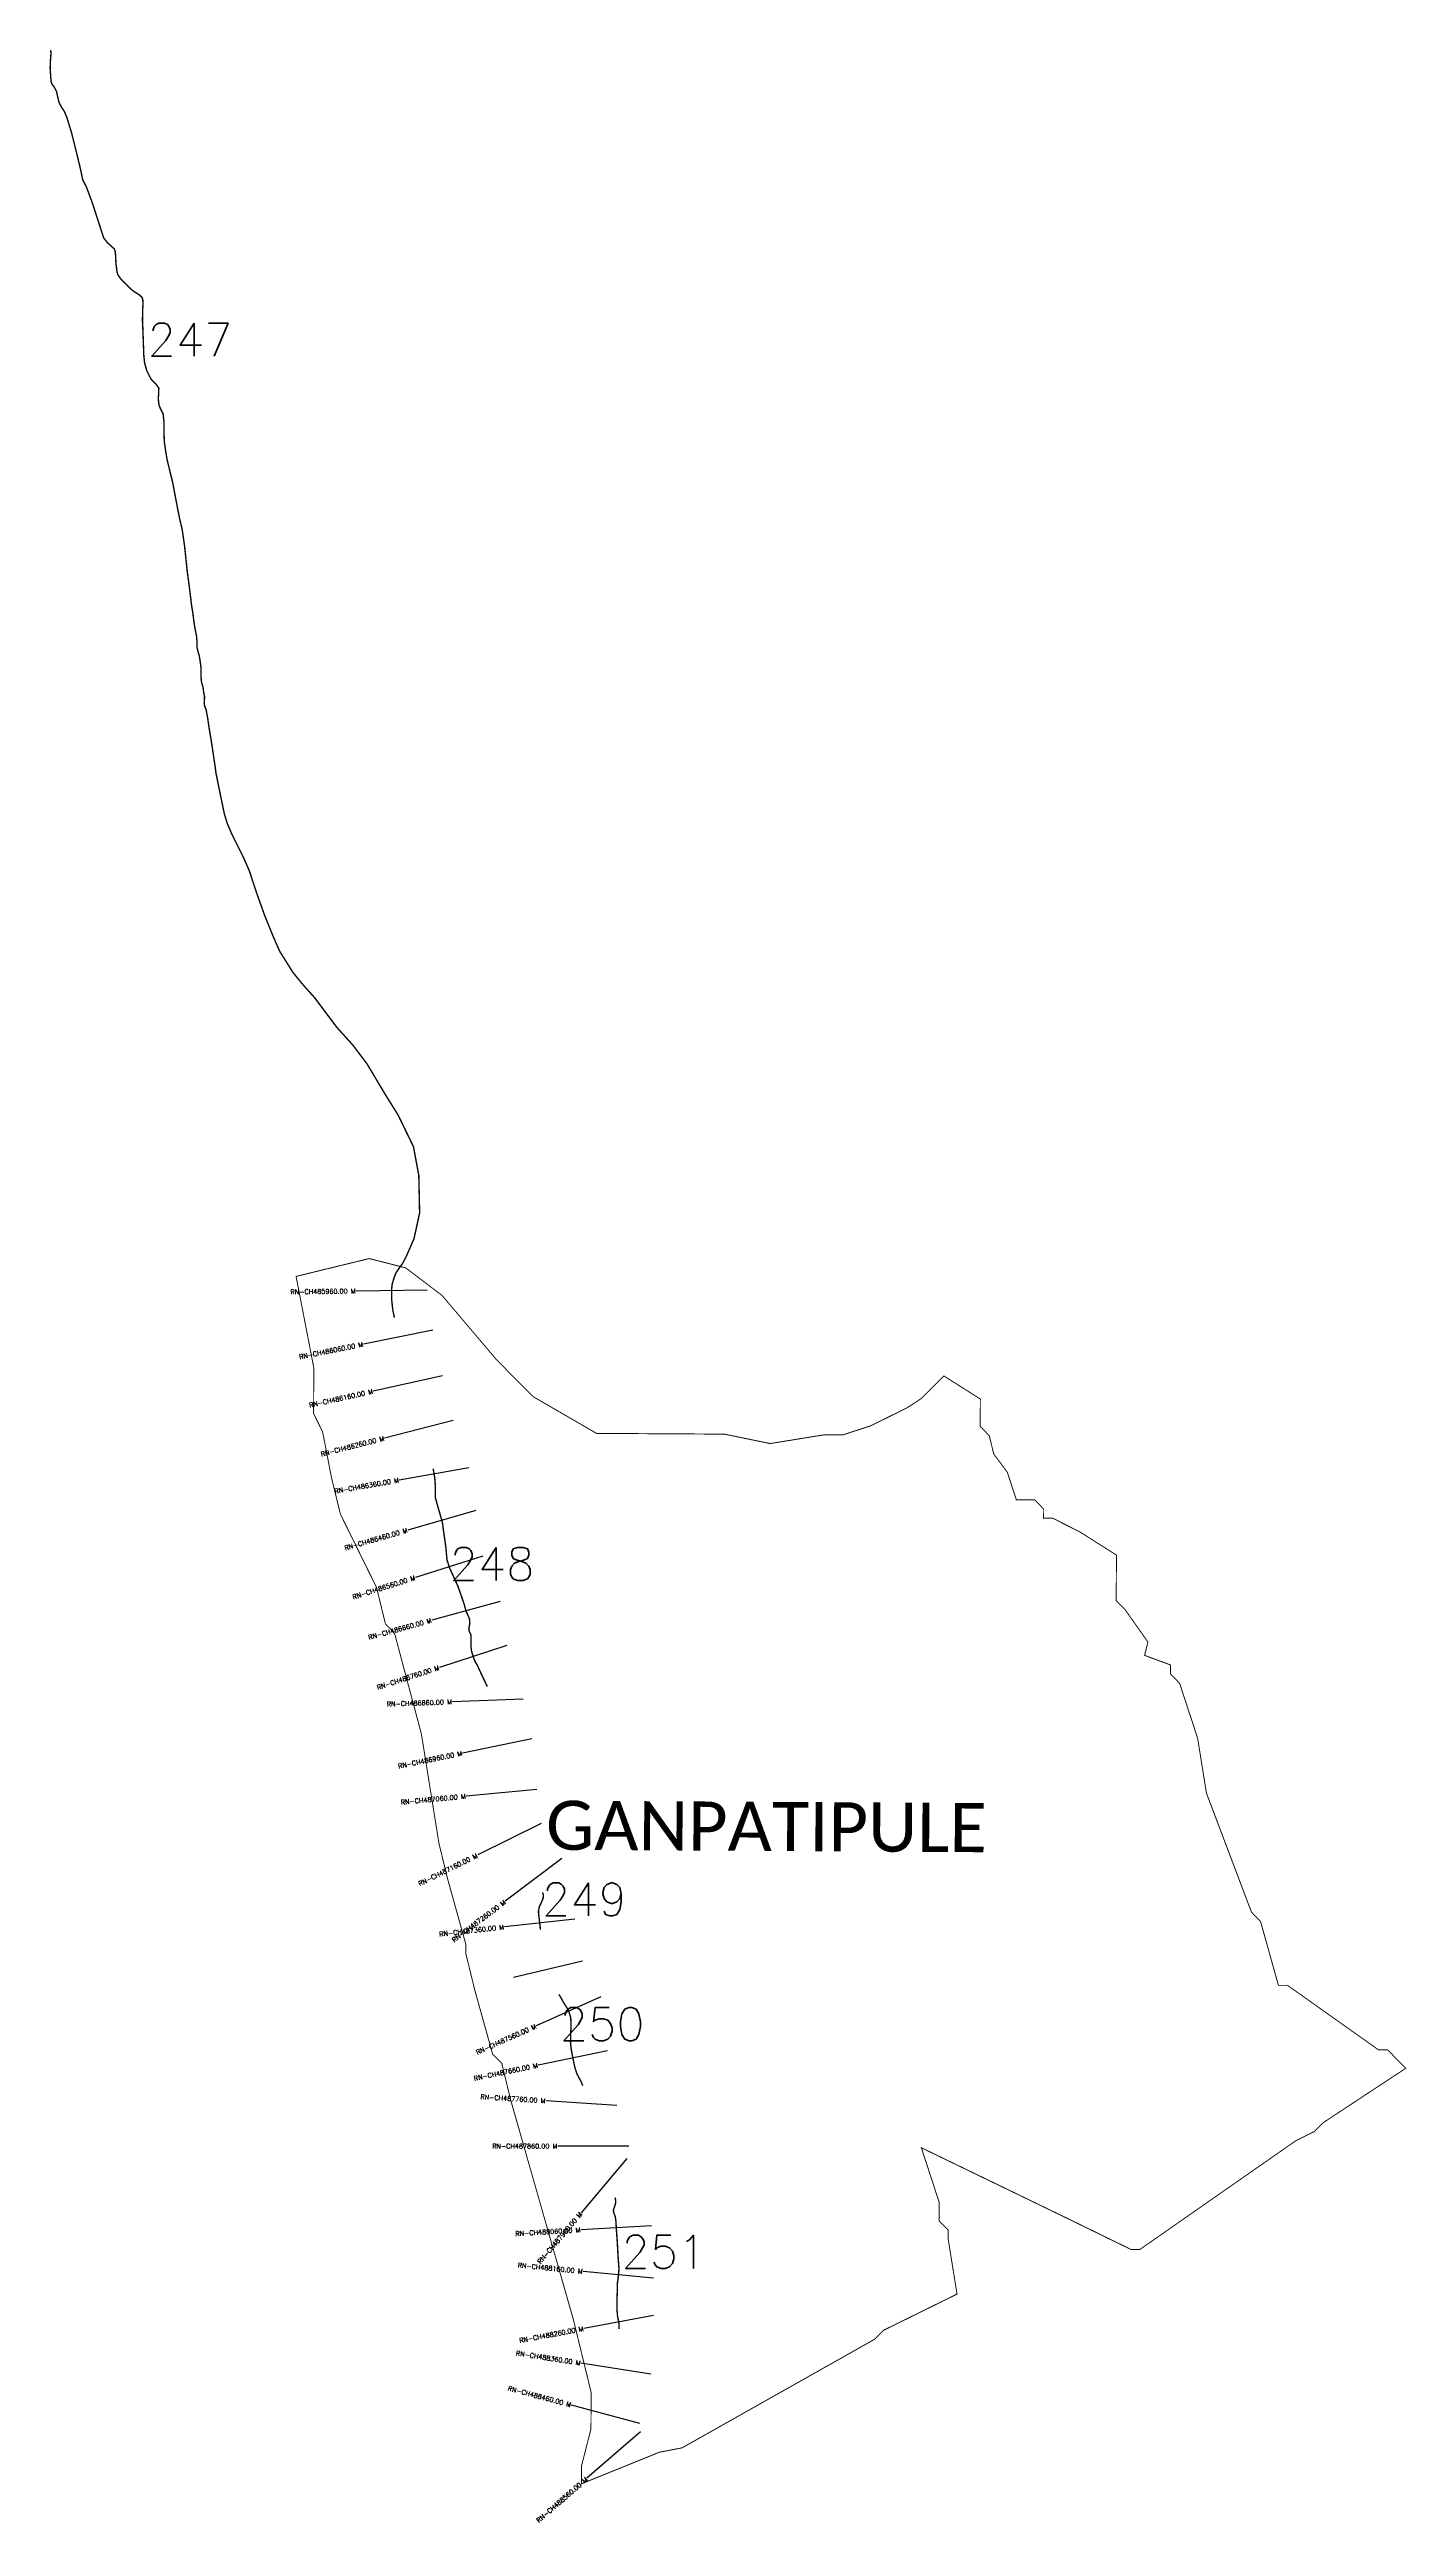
# Model space of a CAD drawing. Header units: metres. Extents: x 314583 to 317456, y 1894897 to 1900132.
import ezdxf
from ezdxf.enums import TextEntityAlignment as Align

# ---------------------------------------------------------------- set-up
doc = ezdxf.new("R2010")
doc.units = ezdxf.units.M
for name, color, linetype in [('CS', 134, 'Continuous'), ('CSMark', 6, 'Continuous'), ('NATURALLY PROTECTED', 3, 'Continuous'), ('VILLAGE NAME', 250, 'Continuous')]:
    doc.layers.add(name, color=color, linetype=linetype)
doc.styles.get("Standard").update_dxf_attribs({"font": 'simplex.shx'})

msp = doc.modelspace()

# ---------------------------------------------------------------- linework, layer by layer
at = {"color": 6, "const_width": 2, "flags": 128}
msp.add_lwpolyline([(315105.2, 1897535.2), (315260.1, 1897573), (315337.3, 1897553.2), (315414.3, 1897494.8), (315529.5, 1897358.8), (315606.5, 1897281), (315741.3, 1897202.9), (316012.1, 1897201.3), (316108.6, 1897181.4), (316224.8, 1897200.1), (316263.4, 1897199.9), (316321.5, 1897218.9), (316399.1, 1897257.2), (316428.2, 1897276.3), (316476.8, 1897324.4), (316553.9, 1897275.6), (316553.5, 1897217.6), (316572.7, 1897198.2), (316582.2, 1897159.4), (316611, 1897120.6), (316630, 1897062.5), (316668.7, 1897062.3), (316687.9, 1897042.8), (316687.8, 1897023.5), (316707.1, 1897023.4), (316764.9, 1896994.1), (316842, 1896945.3), (316841.5, 1896848.6), (316860.7, 1896829.2), (316908.7, 1896761.2), (316901.5, 1896733.1), (316956.7, 1896712.6), (316956.6, 1896693.3), (316975.8, 1896673.8), (317013.9, 1896557.6), (317032.5, 1896441.5), (317127.8, 1896189.6), (317147, 1896170.1), (317184.9, 1896034.6), (317204.2, 1896034.5), (317396.8, 1895898), (317416.1, 1895897.9), (317454.6, 1895859), (317280, 1895744), (317260.5, 1895724.8), (317221.7, 1895705.6), (316891.7, 1895475.5), (316872.4, 1895475.6), (316742.2, 1895539.2), (316428.9, 1895690.8), (316466.9, 1895574.6), (316466.7, 1895535.9), (316485.9, 1895516.5), (316485.9, 1895496.4), (316504.5, 1895381), (316349.4, 1895304.6), (316329.9, 1895285.3), (315922.6, 1895055.6), (315874.2, 1895046.2), (315709.5, 1894979.4), (315709.7, 1895018.1), (315729.4, 1895095.4), (315729.9, 1895172.7), (315692.1, 1895327.6), (315625.7, 1895560), (315562.3, 1895782), (315559.4, 1895792.4), (315540.5, 1895869.8), (315521.2, 1895889.3), (315502.3, 1895957.1), (315483.4, 1896024.8), (315464.4, 1896102.3), (315464.5, 1896121.6), (315426.7, 1896257.2), (315407.7, 1896334.6), (315370.4, 1896566.9), (315313.6, 1896779.9), (315294.4, 1896799.3), (315275.5, 1896876.8), (315199, 1897031.9), (315180.1, 1897109.4), (315161.3, 1897206.2), (315142.2, 1897244.9), (315142.7, 1897341.6), (315105.2, 1897535.2)], dxfattribs=at)
at = {"layer": 'CS'}
for p, q in [((315382.4, 1897506.4), (315232.4, 1897504.3)), ((315395, 1897421.4), (315248, 1897391.8)), ((315415, 1897325), (315268.6, 1897292.4)), ((315437.7, 1897230), (315292.3, 1897192.9)), ((315471.2, 1897130), (315323.5, 1897104.2)), ((315485.7, 1897039.9), (315341.5, 1896998.4)), ((315500.8, 1896943.3), (315357.8, 1896898)), ((315537.1, 1896847.2), (315392.5, 1896807.5)), ((315551.5, 1896753.8), (315408.8, 1896707.5)), ((315586.1, 1896640.1), (315436.2, 1896634.8)), ((315604.5, 1896556.4), (315457.6, 1896526.2)), ((315614.7, 1896448.9), (315465.3, 1896434.9)), ((315624, 1896377), (315489.6, 1896310.5)), ((315667.5, 1896303.2), (315547.9, 1896212.7)), ((315695.4, 1896174.9), (315546.4, 1896158.2)), ((315711.3, 1896085.7), (315565.4, 1896050.8)), ((315750.6, 1896010.2), (315613.8, 1895948.9)), ((315764.6, 1895896), (315617.8, 1895865.5)), ((315784, 1895780.5), (315634.3, 1895790)), ((315809.4, 1895694), (315659.4, 1895694.1)), ((315805.7, 1895667.8), (315708.8, 1895553.3)), ((315857.9, 1895525.8), (315708.2, 1895517)), ((315862.2, 1895414.4), (315712.9, 1895428.9)), ((315861.8, 1895335.9), (315714.4, 1895308.2)), ((315856.3, 1895211.3), (315708.2, 1895234.7)), ((315833.2, 1895107.2), (315688.3, 1895146.1)), ((315834.3, 1895089.5), (315721, 1894991.2))]:
    msp.add_line(p, q, dxfattribs=at)
at = {"layer": 'NATURALLY PROTECTED', "const_width": 3, "flags": 128}
for points in [[(314585.6, 1900130.9), (314586.3, 1900123.7), (314585.2, 1900110.7), (314584.5, 1900094.2), (314585, 1900083.6), (314586.4, 1900065.2), (314588.3, 1900058.9), (314593.1, 1900053), (314597.8, 1900043.8), (314600.1, 1900033.8), (314603.4, 1900019.7), (314608.6, 1900010.1), (314614.5, 1900001.2), (314620, 1899988.1), (314629.8, 1899956.1), (314639.5, 1899917.5), (314647.8, 1899883), (314653.5, 1899856.4), (314661.3, 1899841.1), (314672.5, 1899811.3), (314685.3, 1899772.1), (314698, 1899733.1), (314705.6, 1899723.6), (314720.1, 1899710.4), (314722.5, 1899704.2), (314723.8, 1899680.2), (314725.8, 1899662.8), (314727.8, 1899655.6), (314733.4, 1899647.5), (314754.4, 1899625.9), (314763.8, 1899618.7), (314769, 1899615.6), (314772.7, 1899613.3), (314778.3, 1899608.5), (314780.5, 1899603.6), (314781.2, 1899593.7), (314780.5, 1899584.7), (314779.9, 1899558.2), (314780.6, 1899544.9), (314781.8, 1899511.6), (314782.8, 1899484), (314784.6, 1899468), (314789.2, 1899452), (314798.5, 1899433.7), (314809.4, 1899422.9), (314814.6, 1899415.4), (314814.3, 1899406.6), (314814.3, 1899406.6), (314813.7, 1899396.5), (314813.8, 1899388.5), (314815, 1899379.5), (314817.9, 1899372.3), (314823.6, 1899361.2), (314825.4, 1899344.4), (314825.6, 1899318.6), (314826.2, 1899301.5), (314829.2, 1899281), (314832.4, 1899262.6), (314843.7, 1899216.5), (314851.5, 1899175.3), (314858.3, 1899140.5), (314864, 1899116.2), (314869, 1899081.7), (314874.9, 1899026.5), (314878.5, 1898999.5), (314880.7, 1898982), (314883.9, 1898955.9), (314887, 1898936.6), (314889, 1898919.6), (314891.3, 1898906.3), (314892.7, 1898898.6), (314894.5, 1898890.5), (314895.3, 1898878.7), (314895.5, 1898866), (314897.4, 1898858.2), (314900.3, 1898848.4), (314902.4, 1898835.1), (314904, 1898822.5), (314903.8, 1898804.3), (314904.7, 1898794.4), (314906.9, 1898786.4), (314908.1, 1898782.4), (314909.7, 1898770.3), (314911.2, 1898763.4), (314911.3, 1898759.5), (314910.9, 1898753.1), (314910.6, 1898747.1), (314911.6, 1898742.2), (314914.7, 1898735), (314917.6, 1898719.1), (314921.6, 1898692.3), (314925.9, 1898666.9), (314931, 1898632.9), (314934, 1898612.5), (314935.5, 1898600.7), (314946.2, 1898548.4), (314953.2, 1898514.5), (314959.7, 1898493.2), (314970, 1898469.6), (314993, 1898423.6), (315006.3, 1898393.5), (315013.7, 1898370.8), (315021.3, 1898347.8), (315037.7, 1898301.8), (315055.5, 1898257.5), (315070.3, 1898223.7), (315098.2, 1898179.1), (315120.4, 1898151.9), (315144.9, 1898124.5), (315191.6, 1898062.2), (315225.7, 1898024.4), (315255.2, 1897985.3), (315293.9, 1897920.4), (315321.2, 1897876.7), (315353.7, 1897809.7), (315365, 1897748.8), (315366.7, 1897669.6), (315354.7, 1897614.5), (315338.8, 1897578.4), (315331.8, 1897564.5), (315317.1, 1897543.5), (315313, 1897533.5), (315308.8, 1897519.6), (315307.3, 1897507.9), (315307.7, 1897484.7), (315309.9, 1897464.1), (315313.2, 1897448)], [(315395.1, 1897128.2), (315395.6, 1897126.9), (315398.6, 1897110), (315400.2, 1897089.1), (315400.2, 1897066.3), (315404.2, 1897051.8), (315414.7, 1897015.3), (315422.4, 1896960.8), (315424.6, 1896935.5), (315430.2, 1896917.9), (315447.4, 1896880.3), (315455.6, 1896857.2), (315460.9, 1896841.7), (315465.3, 1896825.6), (315470, 1896815.8), (315472.2, 1896810), (315473, 1896801.6), (315471.9, 1896794.3), (315470.8, 1896789.1), (315472.1, 1896783.1), (315473.5, 1896780.7), (315475.3, 1896776.6), (315475.7, 1896771.8), (315475.5, 1896764.3), (315475.3, 1896753), (315476.5, 1896742.8), (315478.1, 1896736.9), (315482.1, 1896724.6), (315484.8, 1896718.5), (315487.8, 1896714.1), (315500.2, 1896687.5), (315510, 1896666.9)], [(315626.7, 1896231.2), (315627.1, 1896230.7), (315628.7, 1896226.2), (315628.2, 1896218.8), (315624.7, 1896210.4), (315620.4, 1896201.5), (315619, 1896195.5), (315618.4, 1896192.5), (315618.3, 1896189), (315618.9, 1896184), (315619.9, 1896175.4), (315621.2, 1896164), (315622.4, 1896152.1)], [(315661.5, 1896015.2), (315663.6, 1896012.2), (315673.5, 1895994.6), (315679.6, 1895985.4), (315683.4, 1895976.9), (315686.6, 1895965.8), (315687.3, 1895953.8), (315686.7, 1895932.6), (315686.2, 1895913), (315687.4, 1895900.8), (315690, 1895886.3), (315695.4, 1895860.5), (315699.9, 1895846.9), (315709.2, 1895829.5), (315711.9, 1895822.1)], [(315780, 1895585.3), (315781.2, 1895583.3), (315781.9, 1895575), (315779.6, 1895566.2), (315777.4, 1895560.9), (315777, 1895556.7), (315778.3, 1895551.4), (315780.8, 1895545.5), (315782.2, 1895535.8), (315783.2, 1895519.3), (315784.5, 1895500.8), (315785.3, 1895489.5), (315786.8, 1895461.4), (315788.8, 1895434.3), (315786.6, 1895412.5), (315785.2, 1895402.2), (315785.2, 1895387.1), (315784.4, 1895365.4), (315784.5, 1895353.1), (315784.7, 1895345.8), (315785.2, 1895340.6), (315785.6, 1895335.1), (315789, 1895317.3), (315789.1, 1895307.2)]]:
    msp.add_lwpolyline(points, dxfattribs=at)

# ---------------------------------------------------------------- texts
at = {"char_height": 70, "attachment_point": 1}
for s, insert in [('247', (314790.7, 1899553.3)), ('248', (315429.8, 1896961.6)), ('249', (315625.4, 1896251.4)), ('250', (315663.1, 1895987.3)), ('251', (315793.8, 1895505.5))]:
    msp.add_mtext_dynamic_manual_height_columns(s, width=95.172, gutter_width=1, heights=[0], dxfattribs=dict(at, insert=insert))
at = {"layer": 'CSMark'}
for s, rotation, p in [('RN-CH485960.00 M', 0.7861, (315231.4, 1897504.3)), ('RN-CH486060.00 M', 11.3646, (315247, 1897391.7)), ('RN-CH486160.00 M', 12.5557, (315267.6, 1897292.2)), ('RN-CH486260.00 M', 14.3053, (315291.4, 1897192.7)), ('RN-CH486360.00 M', 9.9051, (315322.5, 1897104)), ('RN-CH486460.00 M', 16.0702, (315340.6, 1896998.1)), ('RN-CH486560.00 M', 17.5932, (315356.8, 1896897.7)), ('RN-CH486660.00 M', 15.319, (315391.5, 1896807.3)), ('RN-CH486760.00 M', 17.9507, (315407.8, 1896707.2)), ('RN-CH486860.00 M', 2.052, (315435.2, 1896634.7)), ('RN-CH486960.00 M', 11.6032, (315456.6, 1896526)), ('RN-CH487060.00 M', 5.3685, (315464.3, 1896434.8)), ('RN-CH487160.00 M', 26.3465, (315488.7, 1896310)), ('RN-CH487260.00 M', 37.1067, (315547.1, 1896212.1)), ('RN-CH487360.00 M', 6.3762, (315545.4, 1896158.1)), ('RN-CH487560.00 M', 24.1484, (315612.8, 1895948.5)), ('RN-CH487660.00 M', 11.736, (315616.8, 1895865.3)), ('RN-CH487760.00 M', 356.3767, (315633.3, 1895790)), ('RN-CH487860.00 M', 359.9558, (315658.4, 1895694.1)), ('RN-CH487960.00 M', 49.7648, (315708.1, 1895552.5)), ('RN-CH488060.00 M', 3.3545, (315707.2, 1895516.9)), ('RN-CH488160.00 M', 354.4517, (315711.9, 1895429)), ('RN-CH488260.00 M', 10.6658, (315713.4, 1895308)), ('RN-CH488360.00 M', 351.0362, (315707.2, 1895234.8)), ('RN-CH488460.00 M', 344.9924, (315687.3, 1895146.3)), ('RN-CH488560.00 M', 40.9539, (315720.3, 1894990.5))]:
    msp.add_text(s, height=10, rotation=rotation, dxfattribs=at).set_placement(p, align=Align.MIDDLE_RIGHT)
at = {"layer": 'VILLAGE NAME', "insert": (315634.5, 1896425.6), "char_height": 104.042, "attachment_point": 1, "rotation": 359.6762}
msp.add_mtext_dynamic_manual_height_columns('{\\fCalibri|b0|i0|c0|p34;GANPATIPULE}', width=1567.856, gutter_width=520.2, heights=[0], dxfattribs=at)

doc.saveas('drawing.dxf')
